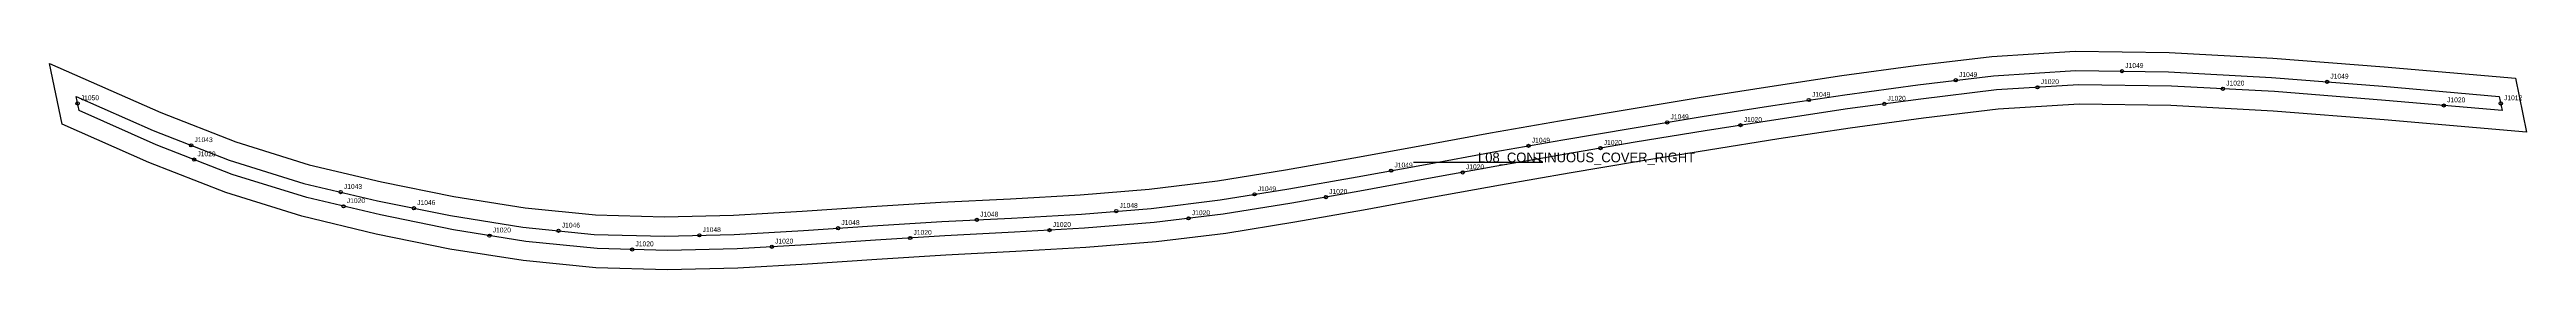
# Model space of a CAD drawing. Header units: millimetres. Extents: x -16 to 1515, y -108 to 28.
import ezdxf

# ---------------------------------------------------------------- set-up
doc = ezdxf.new("R2010")
doc.units = ezdxf.units.MM
for name, color, linetype in [('CUT', 1, 'Continuous'), ('GRAIN', 3, 'Continuous'), ('LABEL', 7, 'Continuous'), ('NOTCH', 2, 'Continuous'), ('SEW', 5, 'Continuous')]:
    doc.layers.add(name, color=color, linetype=linetype)

msp = doc.modelspace()

# ---------------------------------------------------------------- linework, layer by layer
at = {"layer": 'CUT'}
msp.add_lwpolyline([(-16.4, 20.4), (52.3, -10.1), (98.7, -28.2), (144.1, -42.4), (188.9, -53.1), (233.6, -62.2), (277.7, -69.2), (321.1, -73.6), (363.9, -74.8), (406.5, -73.7), (449, -71.3), (491.8, -68.4), (534.7, -65.7), (577.8, -63.5), (620.9, -61), (663.5, -57.5), (705.8, -52.4), (747.8, -45.5), (790, -38.1), (832.2, -30.4), (874.6, -22.7), (917.3, -15.1), (960.3, -7.9), (1003.6, -0.7), (1047.4, 6.2), (1091.9, 12.9), (1137.4, 19.1), (1184.6, 24.8), (1236.1, 28), (1294.3, 27.2), (1358.4, 23.7), (1427.3, 18.3), (1508.4, 11.2), (1515.2, -22.2), (1427.1, -14.5), (1358.6, -9.1), (1295.3, -5.6), (1238.5, -4.8), (1188.6, -8), (1142.3, -13.6), (1097.1, -19.7), (1052.8, -26.3), (1009.3, -33.3), (966.1, -40.4), (923.2, -47.6), (880.7, -55.1), (838.3, -62.8), (796, -70.6), (753.7, -78), (711, -85), (667.8, -90.2), (624.3, -93.7), (581, -96.3), (537.9, -98.5), (495.1, -101.2), (452.3, -104.1), (409.2, -106.5), (365.7, -107.6), (321.4, -106.4), (276.4, -101.9), (231.1, -94.7), (185.6, -85.4), (139.5, -74.4), (92.6, -59.7), (44.9, -41), (-8.7, -17.3), (-16.4, 20.4)], close=True, dxfattribs=at)
at = {"layer": 'GRAIN'}
for p, q in [((826.9, -40.9), (906.9, -40.9)), ((906.9, -40.9), (901.9, -37.9))]:
    msp.add_line(p, q, dxfattribs=at)
at = {"layer": 'NOTCH'}
for centre in [(1265.1, 15.6), (1162.3, 10), (1212.8, 5.6), (1327.5, 4.7), (1391.9, 9), (0.9, -4.4), (983.9, -16.2), (1071.4, -2.3), (1118.1, -4.7), (1464.1, -5.7), (1499.3, -4.4), (71.2, -30.4), (898.1, -30.7), (1029.2, -17.9), (73, -39.2), (813.2, -46.1), (942.6, -32.1), (163.6, -59.4), (728.7, -60.8), (857.4, -47.2), (165.4, -68.2), (208.9, -69.4), (557, -76.6), (643.2, -71.2), (687.9, -75.7), (772.8, -62.5), (255.6, -86.4), (298.3, -83.4), (385.4, -86.2), (471.2, -81.8), (515.8, -87.9), (601.9, -83), (343.9, -95), (430.2, -93.3)]:
    msp.add_circle(centre, 1, dxfattribs=at)
at = {"layer": 'SEW'}
msp.add_lwpolyline([(0, 0), (47.7, -21.1), (94.7, -39.6), (140.9, -54), (186.3, -64.8), (231.5, -74), (276.2, -81.1), (320.4, -85.6), (363.9, -86.8), (406.9, -85.7), (449.8, -83.3), (492.5, -80.4), (535.4, -77.7), (578.5, -75.5), (621.7, -73), (664.8, -69.5), (707.5, -64.3), (749.8, -57.4), (792.1, -49.9), (834.4, -42.2), (876.7, -34.5), (919.4, -26.9), (962.3, -19.7), (1005.5, -12.6), (1049.2, -5.6), (1093.6, 1), (1138.9, 7.2), (1185.7, 12.8), (1236.4, 16), (1293.9, 15.2), (1357.6, 11.7), (1426.3, 6.3), (1498.4, 0), (1500.2, -8.8), (1428.1, -2.5), (1359.4, 2.9), (1295.7, 6.4), (1238.2, 7.2), (1187.5, 4), (1140.7, -1.7), (1095.4, -7.8), (1051, -14.5), (1007.3, -21.4), (964.1, -28.5), (921.2, -35.8), (878.5, -43.3), (836.2, -51), (793.9, -58.8), (751.7, -66.2), (709.3, -73.1), (666.6, -78.3), (623.5, -81.8), (580.3, -84.3), (537.2, -86.5), (494.3, -89.2), (451.6, -92.1), (408.7, -94.5), (365.7, -95.6), (322.2, -94.4), (278, -90), (233.3, -82.9), (188.2, -73.6), (142.7, -62.8), (96.5, -48.4), (49.5, -30), (1.8, -8.8)], close=True, dxfattribs=at)

# ---------------------------------------------------------------- texts
at = {"layer": 'LABEL'}
for s, height, p in [('J1049', 3, (1267.1, 17.6)), ('J1050', 3, (2.9, -2.4)), ('J1049', 3, (1073.4, -0.3)), ('J1020', 3, (1120.1, -2.7)), ('J1049', 3, (1164.3, 12)), ('J1020', 3, (1214.8, 7.6)), ('J1020', 3, (1329.5, 6.7)), ('J1049', 3, (1393.9, 11)), ('J1012', 3, (1501.3, -2.4)), ('J1049', 3, (985.9, -14.2)), ('J1020', 3, (1031.2, -15.9)), ('J1020', 3, (1466.1, -3.7)), ('J1043', 3, (73.2, -28.4)), ('J1049', 3, (900.1, -28.7)), ('J1020', 3, (944.6, -30.1)), ('J1020', 3, (75, -37.2)), ('J1049', 3, (815.2, -44.1)), ('J1020', 3, (859.4, -45.2)), ('L08_CONTINUOUS_COVER_RIGHT', 6, (866.9, -40.9)), ('J1043', 3, (165.6, -57.4)), ('J1049', 3, (730.7, -58.8)), ('J1020', 3, (774.8, -60.5)), ('J1020', 3, (167.4, -66.2)), ('J1046', 3, (210.9, -67.4)), ('J1048', 3, (559, -74.6)), ('J1048', 3, (645.2, -69.2)), ('J1020', 3, (689.9, -73.7)), ('J1020', 3, (257.6, -84.4)), ('J1046', 3, (300.3, -81.4)), ('J1020', 3, (345.9, -93)), ('J1048', 3, (387.4, -84.2)), ('J1020', 3, (432.2, -91.3)), ('J1048', 3, (473.2, -79.8)), ('J1020', 3, (517.8, -85.9)), ('J1020', 3, (603.9, -81))]:
    msp.add_text(s, height=height, dxfattribs=at).set_placement(p)

doc.saveas('drawing.dxf')
